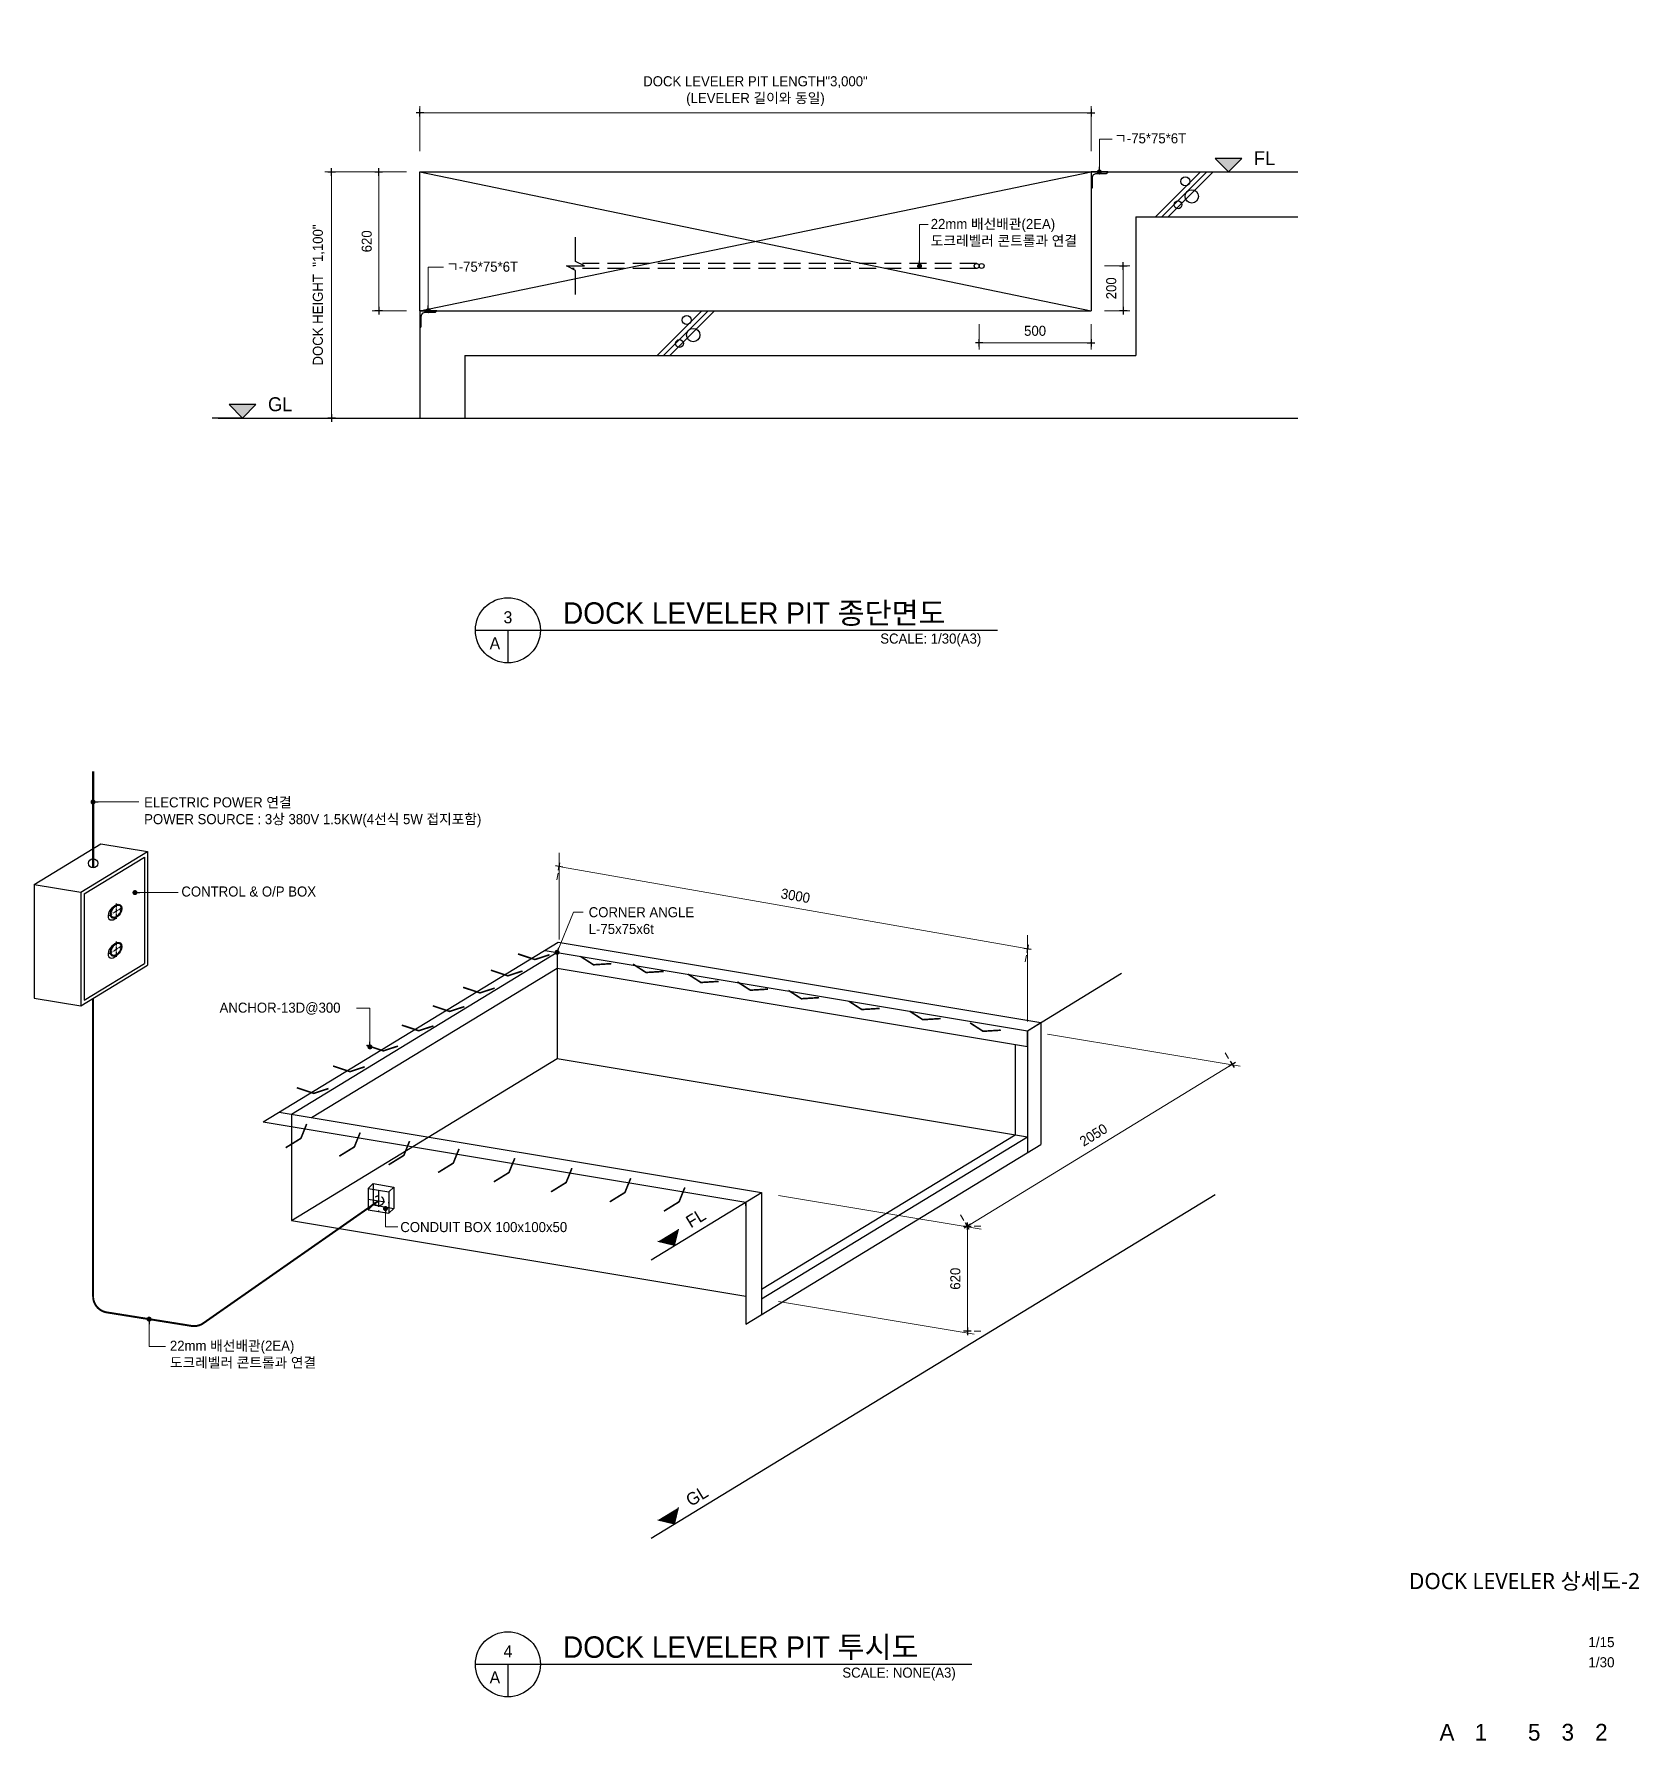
# Model space of a CAD drawing. Header units: millimetres. Extents: x 968 to 24364, y 279 to 8282.
# Drawn here: x 17190 to 24364, y 279 to 7910 of the extents above; entities that cross this region are included whole.
import ezdxf
from ezdxf.enums import TextEntityAlignment as Align

# ---------------------------------------------------------------- set-up
doc = ezdxf.new("R2010")
doc.units = ezdxf.units.MM
doc.header["$LTSCALE"] = 60
doc.header["$MEASUREMENT"] = 0
doc.header["$PDSIZE"] = -10
doc.linetypes.add('CENTER', pattern=[2, 1.25, -0.25, 0.25, -0.25])
doc.linetypes.add('HIDDEN2', pattern=[0.1875, 0.125, -0.0625])
doc.layers.get('0').update_dxf_attribs({"linetype": 'CONTINUOUS'})
doc.layers.get('Defpoints').update_dxf_attribs({"color": 171, "linetype": 'CONTINUOUS'})
for name, color, linetype in [('2COL', 2, 'CONTINUOUS'), ('8', 8, 'CONTINUOUS'), ('A', 5, 'CONTINUOUS'), ('DIM', 7, 'CONTINUOUS'), ('ELE-4', 8, 'CONTINUOUS'), ('HATCH', 8, 'CONTINUOUS'), ('SECTION$0$AA-WAXS-FRAM', 4, 'CONTINUOUS'), ('SYM', 7, 'CONTINUOUS'), ('TEX', 3, 'CONTINUOUS'), ('TEXT', 3, 'CONTINUOUS'), ('TEXT-TITLE', 6, 'CONTINUOUS'), ('TEXT-기입', 6, 'CONTINUOUS')]:
    doc.layers.add(name, color=color, linetype=linetype)
doc.styles.add('0T-OUT', font='H2GTRE.TTF')
doc.styles.add('CGS', font='cgse', dxfattribs={"bigfont": 'cgs'})
doc.styles.add('나눔바른고딕', font='NanumBarunGothic.ttf')
doc.dimstyles.new('MAIN', dxfattribs={"dimtxt": 1.5, "dimasz": 0.5, "dimexe": 1, "dimexo": 2, "dimgap": 1, "dimtad": 1, "dimdec": 0, "dimdsep": 46, "dimlunit": 6, "dimtxsty": '0T-OUT', "dimblk": 'DOT', "dimcen": 2.5, "dimdle": 2, "dimclrd": 256, "dimclre": 256, "dimclrt": 3, "dimadec": 0, "dimazin": 0, "dimtfac": 1, "dimtdec": 0, "dimtix": 1, "dimtmove": 2, "dimatfit": 3, "dimldrblk": 'DOT', "dimfxl": 1, "dimtvp": 1, "dimtolj": 1, "dimtzin": 0, "dimlwd": 0, "dimlwe": 0, "dimarcsym": 0})

msp = doc.modelspace()

# ---------------------------------------------------------------- texts
at = {"layer": 'TEX', "style": '0T-OUT'}
for s, p in [('FL', (22643.1, 7324)), ('GL', (18235.6, 6224))]:
    msp.add_text(s, height=62.25, dxfattribs=at).set_placement(p)
for s, p in [('FL', (20125.8, 2570)), ('GL', (20125.8, 1324.8))]:
    msp.add_text(s, height=56.03, rotation=31.34521, dxfattribs=at).set_placement(p)
at = {"layer": 'TEXT', "style": '0T-OUT'}
for s, p in [('DOCK LEVELER PIT 종단면도', (19554, 5273.5, 22.6)), ('DOCK LEVELER PIT 투시도', (19554, 650.4, 22.6))]:
    msp.add_text(s, height=96, dxfattribs=at).set_placement(p)
for s, p in [('3', (19308, 5302.6, 22.6)), ('A', (19249.8, 5186.3, 22.6)), ('4', (19308, 679.4, 22.6)), ('A', (19249.8, 563.1, 22.6))]:
    msp.add_text(s, height=54, dxfattribs=at).set_placement(p, align=Align.MIDDLE)
for s, p in [('SCALE: 1/30(A3)', (21424.2, 5229.9, 22.6)), ('SCALE: NONE(A3)', (21310.1, 606.7, 22.6))]:
    msp.add_text(s, height=45, dxfattribs=at).set_placement(p, align=Align.TOP_RIGHT)
at = {"layer": 'TEXT', "char_height": 45, "attachment_point": 1, "style": '0T-OUT', "bg_fill": 2}
for s, insert in [('\\A1;ㄱ-75*75*6T', (22018.6, 7466.4)), ('\\A1;CONTROL & O/P BOX', (17848.3, 4099)), ('\\A1;22mm 배선배관(2EA)\\P도크레벨러 콘트롤과 연결', (17796.9, 2068.2))]:
    msp.add_mtext(s, dxfattribs=dict(at, insert=insert))
at = {"layer": 'TEXT-TITLE', "style": '나눔바른고딕'}
msp.add_text('DOCK LEVELER 상세도-2', height=72, dxfattribs=at).set_placement((23852.8, 957.5), align=Align.CENTER)
at = {"layer": 'TEXT-기입', "style": 'CGS'}
for s, p in [('1/15', (24138.1, 684.6)), ('1/30', (24138.1, 594.6))]:
    msp.add_text(s, height=45, dxfattribs=at).set_placement(p, align=Align.BOTTOM_LEFT)
for s, p in [('A', (23506.2, 317.7)), ('1', (23658, 317.7)), ('5', (23896.2, 317.7)), ('3', (24046.2, 317.7)), ('2', (24196.2, 317.7))]:
    msp.add_text(s, height=75, dxfattribs=at).set_placement(p, align=Align.MIDDLE_CENTER)

# ---------------------------------------------------------------- blocks, each defined once
blk = doc.blocks.new('Dot1')
at = {"color": 9, "linetype": 'Continuous'}
for p, q in [((-1.125, 0), (1.125, 0)), ((0, 1.125), (0, -1.125))]:
    blk.add_line(p, q, dxfattribs=at)
at = {"color": 2, "const_width": 0.28125}
blk.add_lwpolyline([(-0.140625, 0, 1), (0.140625, 0, 1)], format="xyb", close=True, dxfattribs=at)
blk = doc.blocks.new('*D34')
at = {"layer": 'Defpoints', "color": 0, "transparency": 16777216}
for p in [(19537.4, 4188.2), (21631.2, 3821), (21631.2, 3821)]:
    blk.add_point(p, dxfattribs=at)
at = {"layer": 'DIM', "lineweight": 0, "transparency": 16777216}
for p, q in [((19527, 4129.1), (19532.2, 4158.7)), ((19552.2, 4185.6), (21616.4, 3823.6)), ((21620.8, 3761.9), (21626, 3791.5))]:
    blk.add_line(p, q, dxfattribs=at)
at = {"layer": 'DIM', "lineweight": 0, "transparency": 16777216, "xscale": 15, "yscale": 15, "zscale": 15}
for p, rotation in [((19537.4, 4188.2), 170.0527267663785), ((21631.2, 3821), 350.0527267663785)]:
    blk.add_blockref('Dot1', p, dxfattribs=dict(at, rotation=rotation))
at = {"layer": 'DIM', "color": 3, "transparency": 16777216, "insert": (20593.5, 4057.4), "char_height": 45, "attachment_point": 5, "rotation": 350.05273, "style": '0T-OUT'}
blk.add_mtext('\\A1;3000', dxfattribs=at)
blk = doc.blocks.new('_Dot')
at = {"color": 0, "linetype": 'ByBlock', "lineweight": -2}
blk.add_line((-0.5, 0), (-1, 0), dxfattribs=at)
at = {"color": 0, "linetype": 'ByBlock', "const_width": 0.5}
blk.add_lwpolyline([(-0.25, 0, 1), (0.25, 0, 1)], format="xyb", close=True, dxfattribs=at)
blk = doc.blocks.new('*D35')
at = {"layer": 'Defpoints', "color": 0, "transparency": 16777216}
for p in [(22545.6, 3304.1), (22545.6, 3304.1), (21361.9, 2580.5)]:
    blk.add_point(p, dxfattribs=at)
at = {"layer": 'DIM', "lineweight": 0, "transparency": 16777216}
for p, q in [((21374.7, 2588.3), (22532.8, 3296.3)), ((22514.3, 3355.3), (22529.9, 3329.7)), ((21330.6, 2631.7), (21346.2, 2606.1))]:
    blk.add_line(p, q, dxfattribs=at)
at = {"layer": 'DIM', "lineweight": 0, "transparency": 16777216, "xscale": 15, "yscale": 15, "zscale": 15}
for p, rotation in [((22545.6, 3304.1), 31.43802318058283), ((21361.9, 2580.5), 211.4380231805828)]:
    blk.add_blockref('Dot1', p, dxfattribs=dict(at, rotation=rotation))
at = {"layer": 'DIM', "color": 3, "transparency": 16777216, "insert": (21925.8, 2987.9), "char_height": 45, "attachment_point": 5, "rotation": 31.43802, "style": '0T-OUT'}
blk.add_mtext('\\A1;2050', dxfattribs=at)
blk = doc.blocks.new('*D36')
at = {"layer": 'Defpoints', "color": 0, "transparency": 16777216}
for p in [(21361.9, 2580.5), (21361.9, 2110.3), (21361.9, 2110.3)]:
    blk.add_point(p, dxfattribs=at)
at = {"layer": 'DIM', "lineweight": 0, "transparency": 16777216}
for p, q in [((21361.9, 2565.5), (21361.9, 2125.3)), ((21421.9, 2580.5), (21391.9, 2580.5)), ((21421.9, 2110.3), (21391.9, 2110.3))]:
    blk.add_line(p, q, dxfattribs=at)
at = {"layer": 'DIM', "lineweight": 0, "transparency": 16777216, "xscale": 15, "yscale": 15, "zscale": 15}
for p, rotation in [((21361.9, 2580.5), 90), ((21361.9, 2110.3), 270)]:
    blk.add_blockref('Dot1', p, dxfattribs=dict(at, rotation=rotation))
at = {"layer": 'DIM', "color": 3, "transparency": 16777216, "insert": (21308.3, 2345.4), "char_height": 45, "attachment_point": 5, "rotation": 90, "style": '0T-OUT'}
blk.add_mtext('\\A1;620', dxfattribs=at)
blk = doc.blocks.new('*D43')
at = {"layer": 'Defpoints', "color": 0, "transparency": 16777216}
for p in [(21914.7, 7558.2), (18914.7, 7325.8), (21914.7, 7325.8)]:
    blk.add_point(p, dxfattribs=at)
at = {"layer": 'DIM', "lineweight": 0, "transparency": 16777216}
for p, q in [((18914.7, 7385.8), (18914.7, 7588.2)), ((18929.7, 7558.2), (21899.7, 7558.2)), ((21914.7, 7385.8), (21914.7, 7588.2))]:
    blk.add_line(p, q, dxfattribs=at)
at = {"layer": 'DIM', "lineweight": 0, "transparency": 16777216, "xscale": 15, "yscale": 15, "zscale": 15, "rotation": 180}
blk.add_blockref('Dot1', (18914.7, 7558.2), dxfattribs=at)
at = {"layer": 'DIM', "lineweight": 0, "transparency": 16777216, "xscale": 15, "yscale": 15, "zscale": 15}
blk.add_blockref('Dot1', (21914.7, 7558.2), dxfattribs=at)
at = {"layer": 'DIM', "color": 3, "transparency": 16777216, "insert": (20414.7, 7654.8), "char_height": 45, "attachment_point": 5, "style": '0T-OUT'}
blk.add_mtext('\\A1;DOCK LEVELER PIT LENGTH"3,000"\\P(LEVELER 길이와 동일)', dxfattribs=at)
blk = doc.blocks.new('*D44')
at = {"layer": 'Defpoints', "color": 0, "transparency": 16777216}
for p in [(18914.7, 7293.4), (18730.5, 6673.4), (18914.7, 6673.4)]:
    blk.add_point(p, dxfattribs=at)
at = {"layer": 'DIM', "lineweight": 0, "transparency": 16777216}
for p, q in [((18854.7, 7293.4), (18700.5, 7293.4)), ((18730.5, 7278.4), (18730.5, 6688.4)), ((18854.7, 6673.4), (18700.5, 6673.4))]:
    blk.add_line(p, q, dxfattribs=at)
at = {"layer": 'DIM', "lineweight": 0, "transparency": 16777216, "xscale": 15, "yscale": 15, "zscale": 15}
for p, rotation in [((18730.5, 7293.4), 90), ((18730.5, 6673.4), 270)]:
    blk.add_blockref('Dot1', p, dxfattribs=dict(at, rotation=rotation))
at = {"layer": 'DIM', "color": 3, "transparency": 16777216, "insert": (18677, 6983.4), "char_height": 45, "attachment_point": 5, "rotation": 90, "style": '0T-OUT'}
blk.add_mtext('\\A1;620', dxfattribs=at)
blk = doc.blocks.new('*D45')
at = {"layer": 'Defpoints', "color": 0, "transparency": 16777216}
for p in [(18864.6, 7293.4), (18519.7, 6193.4), (18919.6, 6193.4)]:
    blk.add_point(p, dxfattribs=at)
at = {"layer": 'DIM', "lineweight": 0, "transparency": 16777216}
for p, q in [((18804.6, 7293.4), (18489.7, 7293.4)), ((18519.7, 7278.4), (18519.7, 6208.4)), ((18859.6, 6193.4), (18489.7, 6193.4))]:
    blk.add_line(p, q, dxfattribs=at)
at = {"layer": 'DIM', "lineweight": 0, "transparency": 16777216, "xscale": 15, "yscale": 15, "zscale": 15}
for p, rotation in [((18519.7, 7293.4), 90), ((18519.7, 6193.4), 270)]:
    blk.add_blockref('Dot1', p, dxfattribs=dict(at, rotation=rotation))
at = {"layer": 'DIM', "color": 3, "transparency": 16777216, "insert": (18462.5, 6743.4), "char_height": 45, "attachment_point": 5, "rotation": 90, "style": '0T-OUT'}
blk.add_mtext('\\A1;DOCK HEIGHT  "1,100"', dxfattribs=at)
blk = doc.blocks.new('*D46')
at = {"layer": 'Defpoints', "color": 0, "transparency": 16777216}
for p in [(21414.7, 6673.8), (21914.7, 6673.8), (21414.7, 6529.6)]:
    blk.add_point(p, dxfattribs=at)
at = {"layer": 'DIM', "lineweight": 0, "transparency": 16777216}
for p, q in [((21414.7, 6613.8), (21414.7, 6499.6)), ((21914.7, 6613.8), (21914.7, 6499.6)), ((21899.7, 6529.6), (21429.7, 6529.6))]:
    blk.add_line(p, q, dxfattribs=at)
at = {"layer": 'DIM', "lineweight": 0, "transparency": 16777216, "xscale": 15, "yscale": 15, "zscale": 15, "rotation": 180}
blk.add_blockref('Dot1', (21414.7, 6529.6), dxfattribs=at)
at = {"layer": 'DIM', "lineweight": 0, "transparency": 16777216, "xscale": 15, "yscale": 15, "zscale": 15}
blk.add_blockref('Dot1', (21914.7, 6529.6), dxfattribs=at)
at = {"layer": 'DIM', "color": 3, "transparency": 16777216, "insert": (21664.7, 6583.1), "char_height": 45, "attachment_point": 5, "style": '0T-OUT'}
blk.add_mtext('\\A1;500', dxfattribs=at)
blk = doc.blocks.new('*D47')
at = {"layer": 'Defpoints', "color": 0, "transparency": 16777216}
for p in [(21914.7, 6873.4), (21914.7, 6673.4), (22058.9, 6673.4)]:
    blk.add_point(p, dxfattribs=at)
at = {"layer": 'DIM', "lineweight": 0, "transparency": 16777216}
for p, q in [((21974.7, 6873.4), (22088.9, 6873.4)), ((22058.9, 6858.4), (22058.9, 6688.4)), ((21974.7, 6673.4), (22088.9, 6673.4))]:
    blk.add_line(p, q, dxfattribs=at)
at = {"layer": 'DIM', "lineweight": 0, "transparency": 16777216, "xscale": 15, "yscale": 15, "zscale": 15}
for p, rotation in [((22058.9, 6873.4), 90), ((22058.9, 6673.4), 270)]:
    blk.add_blockref('Dot1', p, dxfattribs=dict(at, rotation=rotation))
at = {"layer": 'DIM', "color": 3, "transparency": 16777216, "insert": (22005.4, 6773.4), "char_height": 45, "attachment_point": 5, "rotation": 90, "style": '0T-OUT'}
blk.add_mtext('\\A1;200', dxfattribs=at)
blk = doc.blocks.new('DOT')
at = {"color": 0, "linetype": 'ByBlock'}
blk.add_line((-0.5, 0), (-1, 0), dxfattribs=at)
at = {"color": 0, "linetype": 'ByBlock', "const_width": 0.5}
blk.add_lwpolyline([(-0.25, 0, 1), (0.25, 0, 1)], format="xyb", close=True, dxfattribs=at)

# ---------------------------------------------------------------- dimensions: what is measured, and where the dimension line sits
at = {"layer": 'DIM'}
dim = msp.add_linear_dim(base=(21914.7, 7558.2), p1=(18914.7, 7325.8), p2=(21914.7, 7325.8), text='DOCK LEVELER PIT LENGTH"<>"\\P(LEVELER 길이와 동일)', dimstyle='MAIN', override={"dimscale": 30, "dimblk": 'Dot1'}, dxfattribs=at)
dim.commit()
dim.dimension.update_dxf_attribs({"geometry": '*D43', "text_midpoint": (20414.7, 7654.8)})
for base, p1, p2, text, picture, middle in [((18519.7, 6193.4), (18864.6, 7293.4), (18919.6, 6193.4), 'DOCK HEIGHT  "<>"', '*D45', (18462.5, 6743.4)), ((21361.9, 2110.3), (21361.9, 2580.5), (21361.9, 2110.3), '620', '*D36', (21308.3, 2345.4))]:
    dim = msp.add_linear_dim(base=base, p1=p1, p2=p2, angle=90, text=text, dimstyle='MAIN', override={"dimscale": 30, "dimblk": 'Dot1'}, dxfattribs=at)
    dim.commit()
    dim.dimension.update_dxf_attribs({"geometry": picture, "text_midpoint": middle})
for base, p1, p2, picture, middle in [((18730.5, 6673.4), (18914.7, 7293.4), (18914.7, 6673.4), '*D44', (18677, 6983.4)), ((22058.9, 6673.4), (21914.7, 6873.4), (21914.7, 6673.4), '*D47', (22005.4, 6773.4))]:
    dim = msp.add_linear_dim(base=base, p1=p1, p2=p2, angle=90, dimstyle='MAIN', override={"dimscale": 30, "dimblk": 'Dot1'}, dxfattribs=at)
    dim.commit()
    dim.dimension.update_dxf_attribs({"geometry": picture, "text_midpoint": middle})
dim = msp.add_linear_dim(base=(21414.7, 6529.6), p1=(21914.7, 6673.8), p2=(21414.7, 6673.8), dimstyle='MAIN', override={"dimscale": 30, "dimblk": 'Dot1'}, dxfattribs=at)
dim.commit()
dim.dimension.update_dxf_attribs({"geometry": '*D46', "text_midpoint": (21664.7, 6583.1)})
for p1, p2, text, picture, middle in [((19537.4, 4188.2), (21631.2, 3821), '3000', '*D34', (20593.5, 4057.4)), ((21361.9, 2580.5), (22545.6, 3304.1), '2050', '*D35', (21925.8, 2987.9))]:
    dim = msp.add_aligned_dim(p1=p1, p2=p2, distance=0, text=text, dimstyle='MAIN', override={"dimscale": 30, "dimblk": 'Dot1'}, dxfattribs=at)
    dim.commit()
    dim.dimension.update_dxf_attribs({"geometry": picture, "text_midpoint": middle})

# ---------------------------------------------------------------- hatches: boundary and pattern name
at = {"ltscale": 0.002}
h = msp.add_hatch(color=256, dxfattribs=at)
h.dxf.hatch_style = 1
h.paths.add_polyline_path([(22529.2, 7293.4), (22469.2, 7353.4), (22589.2, 7353.4)])
h = msp.add_hatch(color=256, dxfattribs=at)
h.dxf.hatch_style = 1
h.paths.add_polyline_path([(18121.7, 6193.4), (18061.7, 6253.4), (18181.7, 6253.4)])
h = msp.add_hatch(color=256, dxfattribs=at)
h.dxf.hatch_style = 1
h.paths.add_polyline_path([(20052.6, 2493.2), (19978.4, 2511.3), (20070.6, 2567.4)])
h = msp.add_hatch(color=256, dxfattribs=at)
h.dxf.hatch_style = 1
h.paths.add_polyline_path([(20052.6, 1248), (19978.4, 1266.1), (20070.6, 1322.2)])

# ---------------------------------------------------------------- linework, layer by layer
for p, q in [((22589.2, 7353.4), (22469.2, 7353.4)), ((22529.2, 7293.4), (22469.2, 7353.4)), ((22529.2, 7293.4), (22589.2, 7353.4)), ((18121.7, 6193.4), (17985.4, 6193.4)), ((18013.2, 6193.4), (22839.1, 6193.4)), ((18181.7, 6253.4), (18061.7, 6253.4)), ((18121.7, 6193.4), (18061.7, 6253.4)), ((18121.7, 6193.4), (18181.7, 6253.4)), ((20052.6, 2493.2), (20070.6, 2567.4)), ((20052.6, 2493.2), (19978.4, 2511.3)), ((20052.6, 1248), (20070.6, 1322.2)), ((20052.6, 1248), (19978.4, 1266.1))]:
    msp.add_line(p, q, dxfattribs=at)
for points in [[(17190, 4108.2), (17488.7, 4290.2)], [(17488.7, 4290.2), (17697.3, 4255.4)], [(17398.6, 4073.5), (17697.3, 4255.4)], [(17413, 4065.4), (17682.9, 4229.8)], [(17682.9, 4229.8), (17682.9, 3754.7)], [(17697.3, 4255.4), (17697.3, 3746.7)], [(17190, 4108.2), (17398.6, 4073.5)], [(17190, 4108.2), (17190, 3599.5)], [(17398.6, 4073.5), (17398.6, 3564.7)], [(17413, 4065.4), (17413, 3590.3)], [(18214.6, 3047.4), (19532.2, 3850)], [(19532.2, 3850), (21689.7, 3490.4)], [(17398.6, 3564.7), (17697.3, 3746.7)], [(17413, 3590.3), (17682.9, 3754.7)], [(18339.9, 3081), (19527.9, 3804.6)], [(19474.6, 3813.5), (21630.3, 3454.2)], [(19527.9, 3804.6), (19527.9, 3329.4)], [(18430.4, 3065.9), (19527.9, 3734.4)], [(19527.9, 3734.4), (21630.3, 3384)], [(21630.3, 3454.2), (22051.5, 3710.7)], [(17190, 3599.5), (17398.6, 3564.7)], [(21630.3, 3384), (21630.3, 3454.2), (21689.7, 3490.4)], [(21630.3, 3454.2), (21630.3, 2908.8)], [(21689.7, 3490.4), (21689.7, 2945)], [(21575.2, 3393.2), (21575.2, 2988.2)], [(18339.9, 2605.8), (19527.9, 3329.4)], [(19527.9, 3329.4), (21630.3, 2979)], [(18284.8, 3090.2), (20442.3, 2730.6)], [(18339.9, 3081), (18339.9, 2605.8)], [(18214.6, 3047.4), (20372.1, 2687.8)], [(20442.3, 2298.1), (21575.2, 2988.2)], [(20442.3, 2255.4), (21630.3, 2979)], [(20372.1, 2142.4), (21689.7, 2945)], [(18704.9, 2770.4), (18683.3, 2748.8)], [(18683.3, 2748.8), (18776.2, 2733.3)], [(18683.3, 2748.8), (18683.3, 2653.7)], [(18704.9, 2770.4), (18797.8, 2754.9)], [(18704.9, 2770.4), (18704.9, 2675.3)], [(18797.8, 2754.9), (18776.2, 2733.3)], [(18797.8, 2754.9), (18797.8, 2659.8)], [(18704.9, 2675.3), (18683.3, 2653.7)], [(18704.9, 2675.3), (18797.8, 2659.8)], [(18776.2, 2733.3), (18776.2, 2638.2)], [(19947.8, 2429.4), (20442.3, 2730.6)], [(20372.1, 2671.6), (20372.1, 2687.8)], [(20372.1, 2687.8), (20372.1, 2142.4)], [(20442.3, 2730.6), (20442.3, 2255.4)], [(20442.3, 2730.6), (20442.3, 2185.2)], [(18339.9, 2605.8), (20372.1, 2267.1)], [(18683.3, 2653.7), (18776.2, 2638.2)], [(18797.8, 2659.8), (18776.2, 2638.2)]]:
    msp.add_lwpolyline(points)
at = {"color": 1, "lineweight": 5}
for points in [[(19536.5, 4249.7), (19536.5, 3862.6)], [(21630.3, 3882), (21630.3, 3495)], [(21720.1, 3439.2), (22580.8, 3295.8)], [(20517.9, 2718), (21424, 2567)], [(20517.9, 2242.8), (21392.7, 2097)]]:
    msp.add_lwpolyline(points, dxfattribs=at)
at = {"linetype": 'CENTER'}
for points in [[(18683.3, 2701.2), (18776.2, 2685.8)], [(18729.7, 2741), (18729.7, 2646)]]:
    msp.add_lwpolyline(points, dxfattribs=at)
msp.add_circle((18729.7, 2693.5), 22.4, dxfattribs=at)
for centre in [(17546.2, 3980.3), (17546.2, 3810.1)]:
    msp.add_ellipse(centre, major_axis=(18, 29), ratio=0.624485, start_param=0.837636, end_param=4.390946)
for centre in [(17556.3, 3988.2), (17556.3, 3818)]:
    msp.add_ellipse(centre, major_axis=(18, 29), ratio=0.624485)
for points in [[(17572.4, 4014.1), (17571.5, 4014.6), (17570.6, 4015), (17568.5, 4015.6), (17567.3, 4015.7), (17564.8, 4015.6), (17563.5, 4015.4), (17560.7, 4014.6), (17559.2, 4014.1), (17556.2, 4012.6), (17554.7, 4011.7), (17551.7, 4009.5), (17550.3, 4008.3), (17547.4, 4005.6), (17546, 4004), (17543.4, 4000.8), (17542.2, 3999.1), (17539.7, 3994.9), (17538.4, 3992.4), (17536.4, 3987.4), (17535.6, 3984.9), (17534.6, 3979.9), (17534.3, 3977.6), (17534.4, 3973.6), (17534.6, 3971.9), (17535.3, 3969), (17535.8, 3967.6), (17537, 3965.3), (17537.7, 3964.4), (17539.3, 3962.8), (17540.2, 3962.2), (17542.3, 3961.2), (17543.4, 3960.9), (17545.8, 3960.7), (17547.2, 3960.7), (17550.1, 3961.2), (17551.6, 3961.6), (17554.8, 3962.9), (17556.4, 3963.8), (17559.7, 3965.9), (17561.3, 3967.2), (17564.4, 3970), (17565.9, 3971.6), (17568.7, 3975), (17570.1, 3976.9), (17572.5, 3980.7), (17573.5, 3982.7), (17575.4, 3986.7), (17576.1, 3988.8), (17577.3, 3992.9), (17577.7, 3994.9), (17578.2, 3998.7), (17578.3, 4000.6), (17578.1, 4004), (17577.8, 4005.6), (17576.9, 4008.4), (17576.4, 4009.6), (17575.1, 4011.8), (17574.3, 4012.6), (17573.1, 4013.6), (17572.8, 4013.9), (17572.4, 4014.1)], [(17572.4, 3843.9), (17571.5, 3844.5), (17570.6, 3844.9), (17568.5, 3845.4), (17567.3, 3845.5), (17564.8, 3845.5), (17563.5, 3845.2), (17560.7, 3844.5), (17559.2, 3843.9), (17556.2, 3842.4), (17554.7, 3841.5), (17551.7, 3839.4), (17550.3, 3838.1), (17547.4, 3835.4), (17546, 3833.9), (17543.4, 3830.7), (17542.2, 3828.9), (17539.7, 3824.8), (17538.4, 3822.3), (17536.4, 3817.2), (17535.6, 3814.7), (17534.6, 3809.8), (17534.3, 3807.4), (17534.4, 3803.5), (17534.6, 3801.8), (17535.3, 3798.8), (17535.8, 3797.5), (17537, 3795.2), (17537.7, 3794.2), (17539.3, 3792.6), (17540.2, 3792), (17542.3, 3791.1), (17543.4, 3790.8), (17545.8, 3790.5), (17547.2, 3790.5), (17550.1, 3791), (17551.6, 3791.5), (17554.8, 3792.8), (17556.4, 3793.6), (17559.7, 3795.8), (17561.3, 3797), (17564.4, 3799.9), (17565.9, 3801.4), (17568.7, 3804.9), (17570.1, 3806.7), (17572.5, 3810.5), (17573.5, 3812.5), (17575.4, 3816.6), (17576.1, 3818.6), (17577.3, 3822.7), (17577.7, 3824.7), (17578.2, 3828.6), (17578.3, 3830.4), (17578.1, 3833.8), (17577.8, 3835.4), (17576.9, 3838.2), (17576.4, 3839.5), (17575.1, 3841.6), (17574.3, 3842.5), (17573.1, 3843.5), (17572.8, 3843.7), (17572.4, 3843.9)]]:
    msp.add_open_spline(points, degree=3, knots=[0, 0, 0, 0, 0.197325, 0.197325, 0.39465, 0.39465, 0.591974, 0.591974, 0.789299, 0.789299, 0.986624, 0.986624, 1.183949, 1.183949, 1.381273, 1.381273, 1.578598, 1.578598, 1.8415, 1.8415, 2.104401, 2.104401, 2.367303, 2.367303, 2.580243, 2.580243, 2.793183, 2.793183, 3.006123, 3.006123, 3.219063, 3.219063, 3.432003, 3.432003, 3.644943, 3.644943, 3.857883, 3.857883, 4.070823, 4.070823, 4.283763, 4.283763, 4.496703, 4.496703, 4.709644, 4.709644, 4.922584, 4.922584, 5.135524, 5.135524, 5.348464, 5.348464, 5.561404, 5.561404, 5.774344, 5.774344, 5.987284, 5.987284, 6.200224, 6.200224, 6.283185, 6.283185, 6.283185, 6.283185])
at = {"layer": '2COL'}
for p, q in [((21914.7, 7293.4), (21914.7, 6673.4)), ((21914.7, 7293.4), (22839.1, 7293.4)), ((22114.7, 7093.4), (22114.7, 6473.4)), ((22114.7, 7093.4), (22839.1, 7093.4)), ((18914.7, 6673.4), (18914.7, 6193.4)), ((18914.7, 6673.4), (21914.7, 6673.4)), ((19114.7, 6473.4), (19114.7, 6193.4)), ((19114.7, 6473.4), (22114.7, 6473.4))]:
    msp.add_line(p, q, dxfattribs=at)
msp.add_lwpolyline([(22469.2, 2720), (19947.8, 1184.2)], dxfattribs=at)
at = {"layer": '8'}
for p, q in [((18914.7, 7293.4), (21914.7, 7293.4)), ((18914.7, 6673.4), (21914.7, 7293.4)), ((18914.7, 7293.4), (21914.7, 6673.4)), ((18914.7, 6673.4), (18914.7, 7293.4))]:
    msp.add_line(p, q, dxfattribs=at)
at = {"layer": '8', "linetype": 'HIDDEN2', "ltscale": 10}
for p, q in [((21403.7, 6884.4), (19627.7, 6884.4)), ((21403.7, 6862.4), (19591.7, 6862.4))]:
    msp.add_line(p, q, dxfattribs=at)
at = {"layer": '8', "ltscale": 0.8}
msp.add_lwpolyline([(19609.7, 6745.4), (19609.7, 6853.4), (19569.7, 6873.4), (19649.7, 6873.4), (19609.7, 6893.4), (19609.7, 7001.5)], dxfattribs=at)
at = {"layer": '8'}
for centre in [(21403.7, 6873.4), (21425.7, 6873.4)]:
    msp.add_circle(centre, 11, dxfattribs=at)
at = {"layer": 'A', "linetype": 'CENTER', "ltscale": 0.2}
for points in [[(17525.8, 3969.6), (17586.8, 4006.7)], [(17556.3, 4022.9), (17556.3, 3953.4)], [(17525.8, 3799.5), (17586.8, 3836.6)], [(17556.3, 3852.8), (17556.3, 3783.3)]]:
    msp.add_lwpolyline(points, dxfattribs=at)
at = {"layer": 'A', "const_width": 7.2}
for points in [[(19494.2, 3793.7), (19428.4, 3772.4), (19353, 3797.4)], [(19632.4, 3786.5), (19690.5, 3749), (19769.9, 3753.9)], [(19867.2, 3751.9), (19925.3, 3714.5), (20004.6, 3719.3)], [(19373.2, 3721), (19307.5, 3699.6), (19232, 3724.7)], [(20112.7, 3707.3), (20170.8, 3669.8), (20250.2, 3674.7)], [(20333.7, 3672.7), (20391.8, 3635.3), (20471.2, 3640.1)], [(19248.7, 3644.6), (19182.9, 3623.3), (19107.4, 3648.3)], [(20562, 3634.6), (20620.1, 3597.1), (20699.4, 3602)], [(20832, 3586.3), (20890.1, 3548.9), (20969.4, 3553.7)], [(19113.3, 3561.8), (19047.6, 3540.5), (18972.1, 3565.5)], [(21104.8, 3541), (21162.9, 3503.5), (21242.3, 3508.4)], [(18975.1, 3475.4), (18909.3, 3454.1), (18833.8, 3479.1)], [(21374.1, 3489.1), (21432.2, 3451.7), (21511.6, 3456.5)], [(18816.7, 3385.4), (18750.9, 3364.1), (18675.4, 3389.1)], [(18667.6, 3292.6), (18601.9, 3271.2), (18526.4, 3296.3)], [(18505.6, 3195.4), (18439.9, 3174), (18364.4, 3199.1)], [(18408.4, 3037), (18382.5, 2972.9), (18314.8, 2931.1)], [(18647.5, 2998.8), (18621.6, 2934.7), (18553.9, 2893)], [(18868.5, 2960.6), (18842.6, 2896.6), (18774.9, 2854.8)], [(19089.6, 2926.1), (19063.6, 2862), (18996, 2820.2)], [(19338.7, 2884.3), (19312.8, 2820.2), (19245.1, 2778.5)], [(19594.3, 2839.7), (19568.4, 2775.6), (19500.7, 2733.8)], [(19857.1, 2795), (19831.2, 2731), (19763.5, 2689.2)], [(20099, 2753.3), (20073.1, 2689.2), (20005.4, 2647.4)]]:
    msp.add_lwpolyline(points, dxfattribs=at)
at = {"layer": 'A'}
msp.add_circle((17453.7, 4202.6), 20.9, dxfattribs=at)
at = {"layer": 'ELE-4'}
for p, q in [((22403.5, 7293.4), (22203.5, 7093.4)), ((22431.8, 7293.4), (22231.8, 7093.4)), ((22460.1, 7293.4), (22260.1, 7093.4)), ((20174.6, 6673.4), (19974.6, 6473.4)), ((20202.9, 6673.4), (20002.9, 6473.4)), ((20231.2, 6673.4), (20031.2, 6473.4))]:
    msp.add_line(p, q, dxfattribs=at)
for centre, radius in [((22336.5, 7251.5), 19.9), ((22365.2, 7184.4), 29.9), ((22303.9, 7146.7), 17.3), ((20107.5, 6631.5), 19.9), ((20136.3, 6564.4), 29.9), ((20075, 6526.7), 17.3)]:
    msp.add_circle(centre, radius, dxfattribs=at)
at = {"layer": 'HATCH', "ltscale": 5, "const_width": 10.8}
msp.add_lwpolyline([(17453.7, 4181.8), (17453.7, 4614.4)], dxfattribs=at)
at = {"layer": 'HATCH', "ltscale": 5, "const_width": 8.64}
msp.add_lwpolyline([(17453.7, 3598.3), (17453.7, 2266, 0.36854), (17514.4, 2194.9), (17893.7, 2134.3, 0.194393), (17946.3, 2146.4), (18729.7, 2693.5)], format="xyb", dxfattribs=at)
at = {"layer": 'SECTION$0$AA-WAXS-FRAM'}
for points in [[(21989.7, 7293.4), (21914.7, 7293.4), (21914.7, 7218.4), (21914.7, 7218.4, 0.414214), (21920.7, 7224.4), (21920.7, 7267.4, -0.414214), (21940.7, 7287.4), (21983.7, 7287.4, 0.414214), (21989.7, 7293.4)], [(18989.7, 6673.4), (18914.7, 6673.4), (18914.7, 6598.4), (18914.7, 6598.4, 0.414214), (18920.7, 6604.4), (18920.7, 6647.4, -0.414214), (18940.7, 6667.4), (18983.7, 6667.4, 0.414214), (18989.7, 6673.4)]]:
    msp.add_lwpolyline(points, format="xyb", close=True, dxfattribs=at)
at = {"layer": 'SYM'}
for p, q in [((19162.6, 5244.4, 22.6), (21496.7, 5244.4, 22.6)), ((19308, 5244.4, 22.6), (19308, 5099, 22.6)), ((19162.6, 621.3, 22.6), (21382.6, 621.3, 22.6)), ((19308, 621.3, 22.6), (19308, 475.8, 22.6))]:
    msp.add_line(p, q, dxfattribs=at)
for centre in [(19308, 5244.4, 22.6), (19308, 621.3, 22.6)]:
    msp.add_circle(centre, 145.5, dxfattribs=at)

msp.set_redraw_order([(e.dxf.handle, doc.entitydb.next_handle()) for e in msp.query("TEXT MTEXT ATTDEF DIMENSION ARC_DIMENSION")])  # texts and dimensions are drawn at this point

# ---------------------------------------------------------------- leaders
for points in [[(17453.3, 4476.9), (17664.8, 4476.9)], [(19527.9, 3804.6), (19600.5, 3984.9), (19644.9, 3984.9)], [(18691.3, 3381.9), (18691.3, 3554.7), (18631.2, 3554.7)]]:
    msp.add_leader(points, dimstyle='MAIN', override={"dimscale": 15, "dimasz": 1.5, "dimtad": 0, "dimldrblk": 'DOT'})

# ---------------------------------------------------------------- next in the draw order: texts
at = {"layer": 'TEXT', "char_height": 45, "attachment_point": 1, "style": '0T-OUT', "bg_fill": 2}
for s, insert in [('\\A1;22mm 배선배관(2EA)\\P도크레벨러 콘트롤과 연결', (21198.2, 7083.7)), ('\\A1;ㄱ-75*75*6T', (19031.8, 6892.5)), ('\\A1;ELECTRIC POWER 연결\\PPOWER SOURCE : 3상 380V 1.5KW(4선식 5W 접지포함)', (17681.8, 4497.6)), ('\\A1;CORNER ANGLE\\PL-75x75x6t ', (19669.2, 4006.5)), ('\\A1;ANCHOR-13D@300', (18019, 3579.7)), ('\\A1;CONDUIT BOX 100x100x50', (18827, 2598.7))]:
    msp.add_mtext(s, dxfattribs=dict(at, insert=insert))

# ---------------------------------------------------------------- next in the draw order: leaders
for points in [[(21952.2, 7293.4), (21952.2, 7440.9), (22009, 7440.9)], [(17640.7, 4071.7), (17834.2, 4071.7)], [(17704, 2164.6), (17704, 2042.2), (17777.8, 2042.2)]]:
    msp.add_leader(points, dimstyle='MAIN', override={"dimscale": 15, "dimasz": 1.5, "dimtad": 0, "dimldrblk": 'DOT'})

# ---------------------------------------------------------------- next in the draw order: leaders
for points in [[(21148.2, 6873), (21148.2, 7058), (21187.4, 7058)], [(18952.2, 6673.4), (18952.2, 6867.3), (19020.1, 6867.3)], [(18760.7, 2658.9), (18760.7, 2577.7), (18816.5, 2577.7)]]:
    msp.add_leader(points, dimstyle='MAIN', override={"dimscale": 15, "dimasz": 1.5, "dimtad": 0, "dimldrblk": 'DOT'})

doc.saveas('drawing.dxf')
